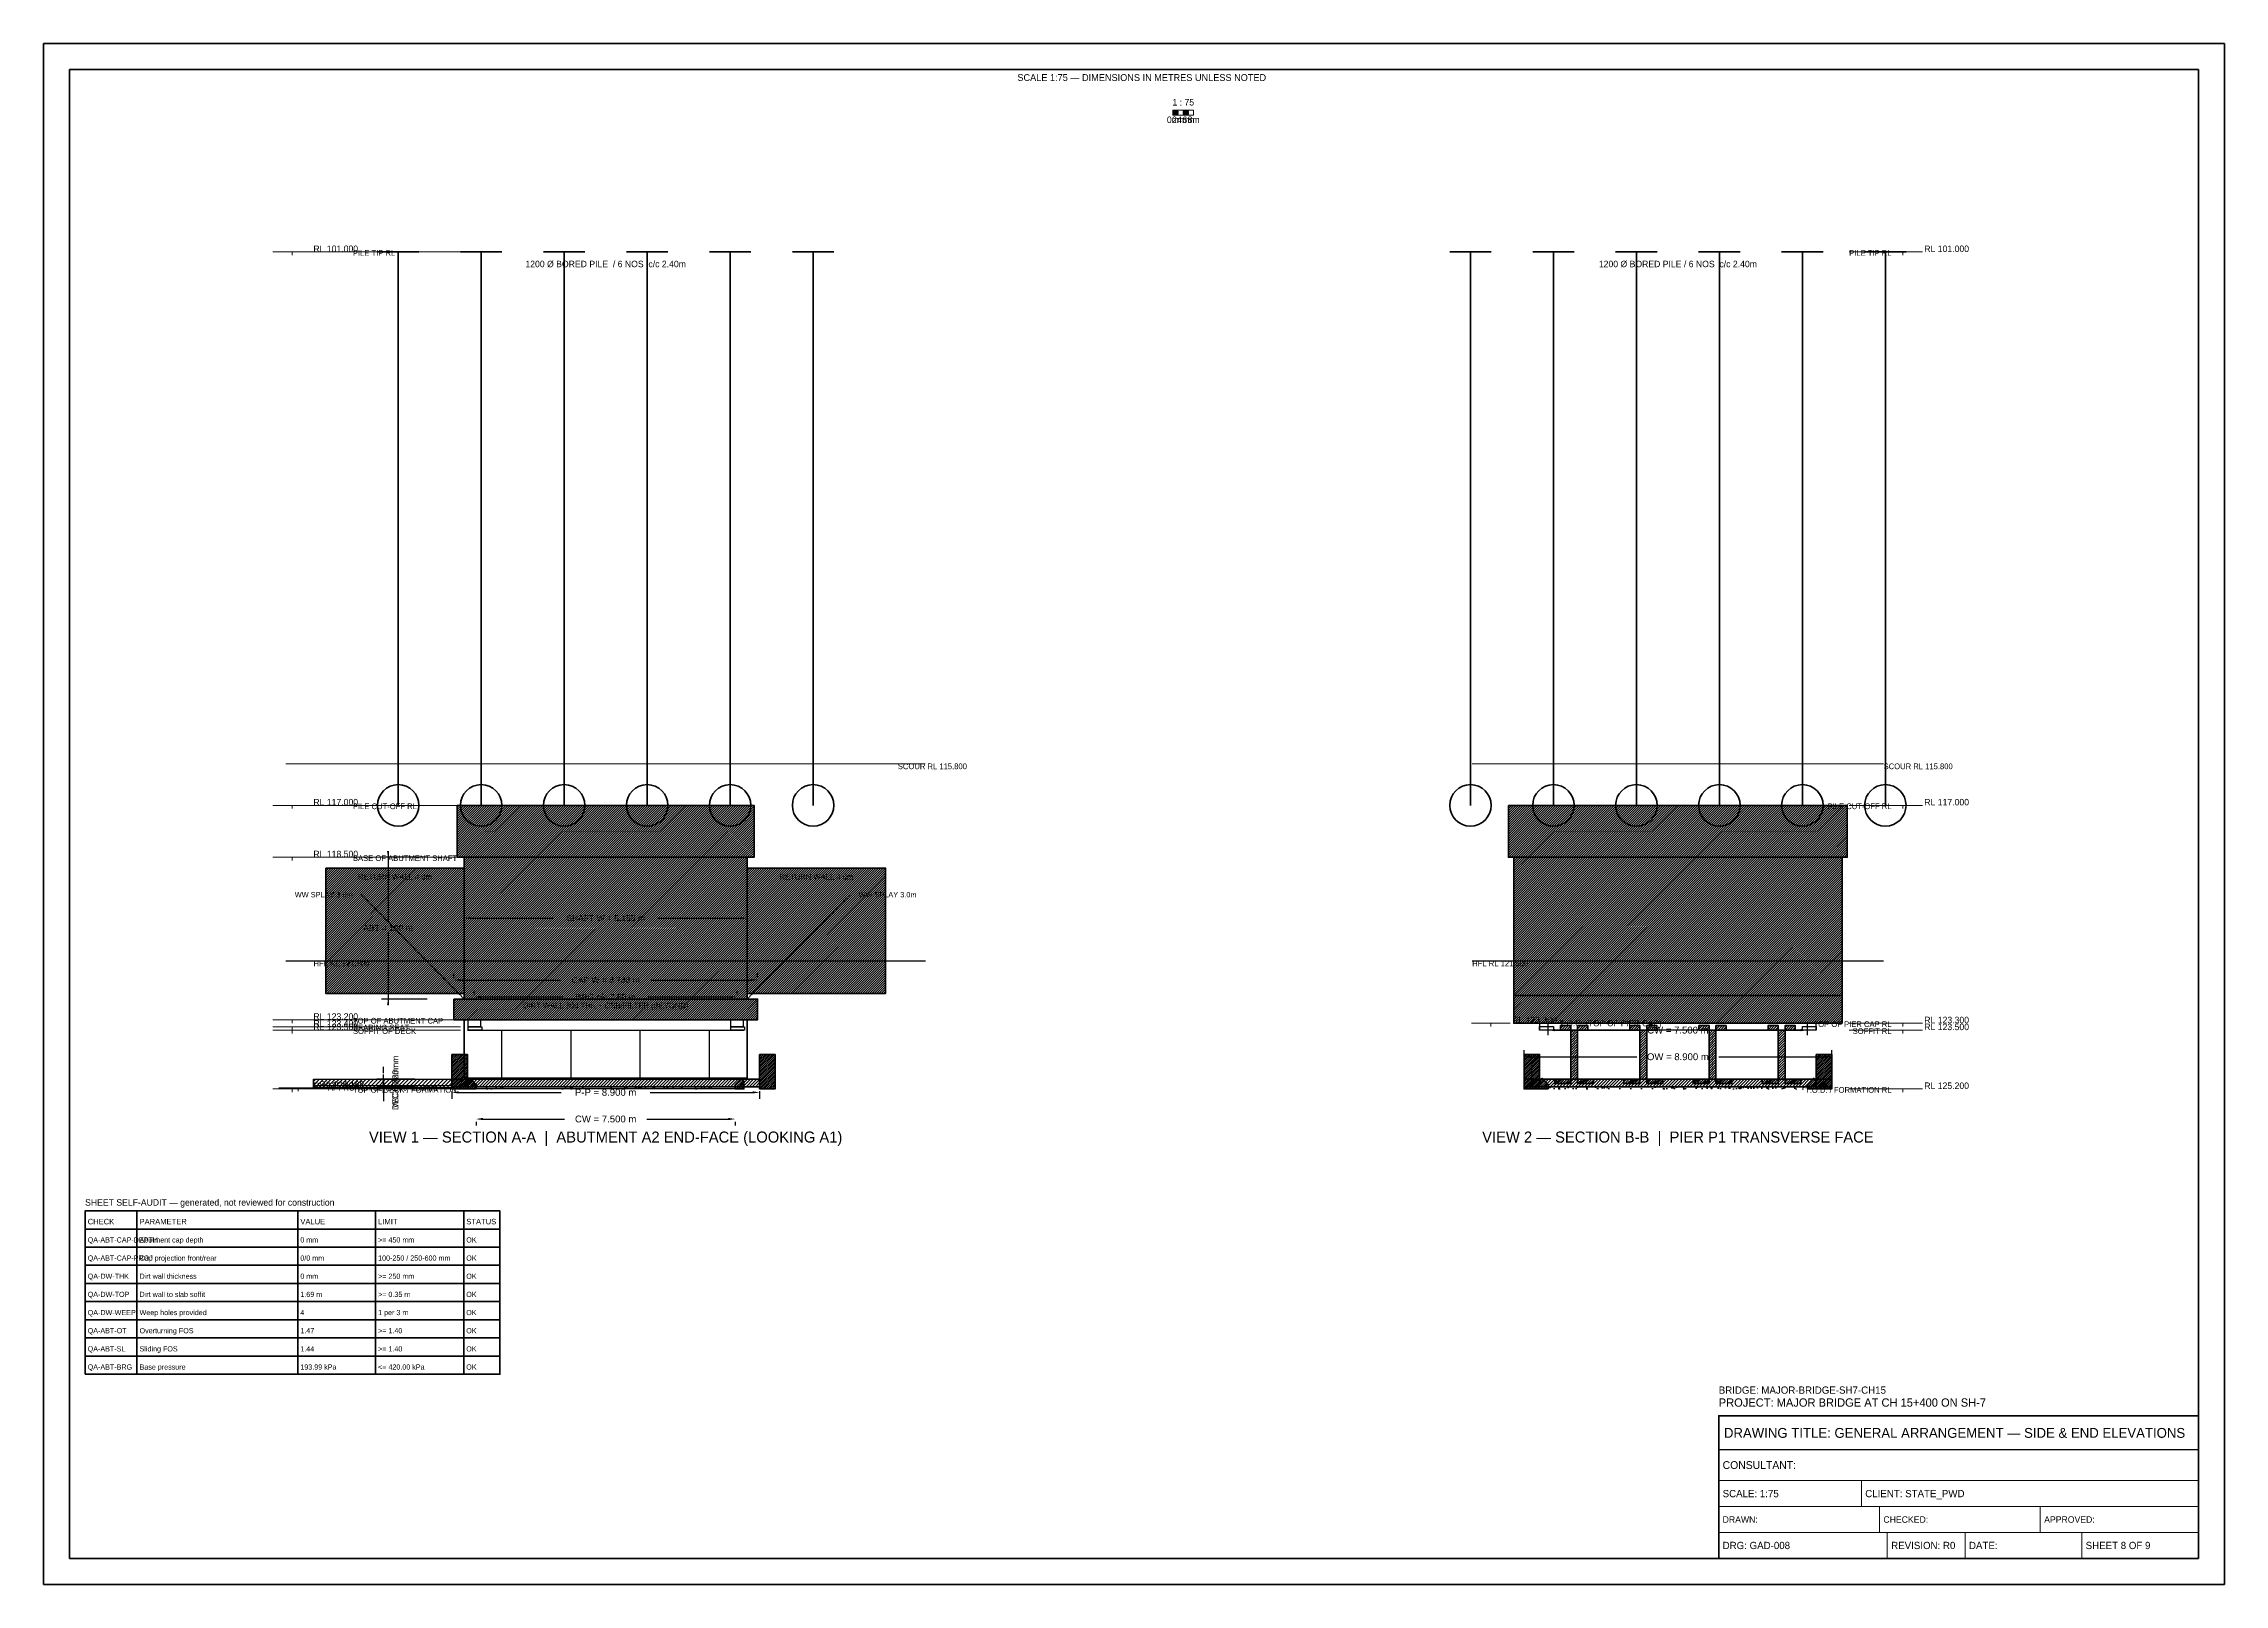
# Model space of a CAD drawing. Header units: metres. Extents: x 0 to 841, y 0 to 594.
import ezdxf
from ezdxf.enums import TextEntityAlignment as Align

# ---------------------------------------------------------------- set-up
doc = ezdxf.new("R2010")
doc.units = ezdxf.units.M
for name, pattern in [('DASHED', [0.5, 0.375, -0.125]), ('DASHED2', [0.25, 0.1875, -0.0625]), ('HIDDEN', [0.25, 0.1875, -0.0625])]:
    doc.linetypes.add(name, pattern=pattern)
for name, color, linetype, lineweight in [('BORDER-INNER', 7, 'Continuous', 35), ('BORDER-OUTER', 7, 'Continuous', 70), ('CIVIL-HFL', 5, 'DASHED', 25), ('CIVIL-ROAD', 7, 'Continuous', 25), ('CIVIL-SCOUR', 1, 'DASHED2', 18), ('DIM-LEVEL', 3, 'Continuous', 18), ('DIM-LINEAR', 3, 'Continuous', 18), ('FOUND-CAP', 2, 'Continuous', 35), ('FOUND-PILE', 4, 'Continuous', 35), ('STRUC-HATCHING', 8, 'Continuous', 18), ('STRUC-HIDDEN', 8, 'HIDDEN', 25), ('SUB-ABUT', 3, 'Continuous', 35), ('SUB-BEARING', 5, 'Continuous', 25), ('SUB-DIRT-WALL', 3, 'Continuous', 35), ('SUB-PIER', 2, 'Continuous', 35), ('SUPER-DECK', 2, 'Continuous', 50), ('SUPER-GIRDER', 1, 'Continuous', 35), ('SUPER-KERB', 7, 'Continuous', 25), ('SUPER-PARAPET', 2, 'Continuous', 35), ('SUPER-WEARING', 8, 'Continuous', 25), ('SYM-SCALE', 7, 'Continuous', 13), ('TEXT-GENERAL', 7, 'Continuous', 18), ('TEXT-HEADER', 7, 'Continuous', 25), ('TEXT-LEVEL', 5, 'Continuous', 18), ('TEXT-SPEC', 7, 'Continuous', 13), ('TEXT-TITLE', 7, 'Continuous', 25), ('TITLEBLK-BOX', 7, 'Continuous', 50), ('TITLEBLK-TEXT', 7, 'Continuous', 18)]:
    doc.layers.add(name, color=color, linetype=linetype, lineweight=lineweight)
doc.styles.add('BRIDGE_STD', font='Arial.ttf')
doc.dimstyles.new('pmb100', dxfattribs={"dimtxt": 2.5, "dimasz": 0.9375, "dimexe": 2.5, "dimexo": 2.5, "dimtad": 0, "dimtih": 1, "dimdec": 0, "dimtxsty": 'BRIDGE_STD', "dimcen": 2.5, "dimazin": 3, "dimtfac": 1, "dimtmove": 0, "dimatfit": 3})

msp = doc.modelspace()

# ---------------------------------------------------------------- hatches: boundary and pattern name
at = {"layer": 'STRUC-HATCHING'}
h = msp.add_hatch(dxfattribs=at)
h.set_pattern_fill('ANSI31', scale=0.2)
h.paths.add_polyline_path([(159.5, 300.33), (274, 300.33), (274, 280.33), (159.5, 280.33)])
h = msp.add_hatch(dxfattribs=at)
h.set_pattern_fill('ANSI31', scale=0.2)
h.paths.add_polyline_path([(564.92, 300.33), (695.58, 300.33), (695.58, 280.33), (564.92, 280.33)])
h = msp.add_hatch(dxfattribs=at)
h.set_pattern_fill('ANSI31', scale=0.2)
h.paths.add_polyline_path([(162.16, 280.33), (271.34, 280.33), (271.34, 225.67), (162.16, 225.67)])
h = msp.add_hatch(dxfattribs=at)
h.set_pattern_fill('ANSI31', scale=0.2)
h.paths.add_polyline_path([(566.92, 280.33), (693.58, 280.33), (693.58, 227), (566.92, 227)])
h = msp.add_hatch(dxfattribs=at)
h.set_pattern_fill('ANSI31', scale=0.2)
h.paths.add_polyline_path([(108.83, 276.13), (162.16, 276.13), (162.16, 227.8), (108.83, 227.8)])
h = msp.add_hatch(dxfattribs=at)
h.set_pattern_fill('ANSI31', scale=0.2)
h.paths.add_polyline_path([(271.34, 276.13), (324.67, 276.13), (324.67, 227.8), (271.34, 227.8)])
h = msp.add_hatch(dxfattribs=at)
h.set_pattern_fill('ANSI31', scale=0.2)
h.paths.add_polyline_path([(158.16, 225.67), (275.34, 225.67), (275.34, 217.67), (158.16, 217.67)])
h = msp.add_hatch(dxfattribs=at)
h.set_pattern_fill('ANSI31', scale=0.2)
h.paths.add_polyline_path([(566.92, 227), (693.58, 227), (693.58, 216.33), (566.92, 216.33)])
h = msp.add_hatch(dxfattribs=at)
h.set_pattern_fill('ANSI31', scale=0.2133333)
h.paths.add_polyline_path([(582.78, 194.8), (597.72, 194.8), (597.72, 193.04), (591.58, 193.04), (591.58, 215.43), (595.48, 215.43), (595.48, 213.67), (585.02, 213.67), (585.02, 215.43), (588.92, 215.43), (588.92, 193.04), (582.78, 193.04)])
h = msp.add_hatch(dxfattribs=at)
h.set_pattern_fill('ANSI31', scale=0.2133333)
h.paths.add_polyline_path([(609.45, 194.8), (624.38, 194.8), (624.38, 193.04), (618.25, 193.04), (618.25, 215.43), (622.14, 215.43), (622.14, 213.67), (611.69, 213.67), (611.69, 215.43), (615.58, 215.43), (615.58, 193.04), (609.45, 193.04)])
h = msp.add_hatch(dxfattribs=at)
h.set_pattern_fill('ANSI31', scale=0.2133333)
h.paths.add_polyline_path([(636.12, 194.8), (651.05, 194.8), (651.05, 193.04), (644.92, 193.04), (644.92, 215.43), (648.81, 215.43), (648.81, 213.67), (638.36, 213.67), (638.36, 215.43), (642.25, 215.43), (642.25, 193.04), (636.12, 193.04)])
h = msp.add_hatch(dxfattribs=at)
h.set_pattern_fill('ANSI31', scale=0.2133333)
h.paths.add_polyline_path([(662.78, 194.8), (677.72, 194.8), (677.72, 193.04), (671.58, 193.04), (671.58, 215.43), (675.48, 215.43), (675.48, 213.67), (665.02, 213.67), (665.02, 215.43), (668.92, 215.43), (668.92, 193.04), (662.78, 193.04)])
h = msp.add_hatch(dxfattribs=at)
h.set_pattern_fill('ANSI31', scale=0.16)
h.paths.add_polyline_path([(157.42, 204.33), (163.42, 204.33), (163.42, 191), (157.42, 191)])
h = msp.add_hatch(dxfattribs=at)
h.set_pattern_fill('ANSI31', scale=0.16)
h.paths.add_polyline_path([(276.08, 204.33), (282.08, 204.33), (282.08, 191), (276.08, 191)])
h = msp.add_hatch(dxfattribs=at)
h.set_pattern_fill('ANSI31', scale=0.16)
h.paths.add_polyline_path([(570.92, 204.33), (576.92, 204.33), (576.92, 191), (570.92, 191)])
h = msp.add_hatch(dxfattribs=at)
h.set_pattern_fill('ANSI31', scale=0.16)
h.paths.add_polyline_path([(683.58, 204.33), (689.58, 204.33), (689.58, 191), (683.58, 191)])
h = msp.add_hatch(dxfattribs=at)
h.set_pattern_fill('ANSI31', scale=0.333333)
h.paths.add_polyline_path([(104.08, 194.76), (157.42, 194.76), (157.42, 191.43), (104.08, 191.43)])
h = msp.add_hatch(dxfattribs=at)
h.set_pattern_fill('ANSI31', scale=0.266667)
h.paths.add_polyline_path([(157.42, 194.8), (276.08, 194.8), (276.08, 191.87), (157.42, 191.87)])
h = msp.add_hatch(dxfattribs=at)
h.set_pattern_fill('ANSI31', scale=0.186667)
h.paths.add_polyline_path([(166.75, 191), (163.42, 191), (163.42, 193.93), (164.42, 195.11), (166.75, 192.76)])
h = msp.add_hatch(dxfattribs=at)
h.set_pattern_fill('ANSI31', scale=0.1866667)
h.paths.add_polyline_path([(266.75, 191), (270.08, 191), (270.08, 193.93), (269.08, 195.11), (266.75, 192.76)])
h = msp.add_hatch(dxfattribs=at)
h.set_pattern_fill('ANSI31', scale=0.2666667)
h.paths.add_polyline_path([(570.92, 194.8), (689.58, 194.8), (689.58, 191.87), (570.92, 191.87)])
h = msp.add_hatch(dxfattribs=at)
h.set_pattern_fill('ANSI31', scale=0.1866667)
h.paths.add_polyline_path([(580.25, 191), (576.92, 191), (576.92, 193.93), (577.92, 195.11), (580.25, 192.76)])
h = msp.add_hatch(dxfattribs=at)
h.set_pattern_fill('ANSI31', scale=0.1866667)
h.paths.add_polyline_path([(680.25, 191), (683.58, 191), (683.58, 193.93), (682.58, 195.11), (680.25, 192.76)])
at = {"layer": 'SUPER-WEARING'}
h = msp.add_hatch(dxfattribs=at)
h.set_pattern_fill('AR-SAND', scale=0.0533333)
h.paths.add_polyline_path([(104.08, 192.29), (157.42, 192.29), (157.42, 191.43), (104.08, 191.43)])
h = msp.add_hatch(dxfattribs=at)
h.set_pattern_fill('AR-SAND', scale=0.0533333)
h.paths.add_polyline_path([(166.75, 191.87), (266.75, 191.87), (266.75, 191), (166.75, 191)])
h = msp.add_hatch(dxfattribs=at)
h.set_pattern_fill('AR-SAND', scale=0.0533333)
h.paths.add_polyline_path([(580.25, 191.87), (680.25, 191.87), (680.25, 191), (580.25, 191)])
at = {"layer": 'SYM-SCALE'}
h = msp.add_hatch(dxfattribs=at)
h.set_pattern_fill('SOLID')
h.paths.add_polyline_path([(435.5, 566.4), (437.5, 566.4), (437.5, 568.39), (435.5, 568.39)])
h = msp.add_hatch(dxfattribs=at)
h.set_pattern_fill('SOLID')
h.paths.add_polyline_path([(439.5, 566.4), (441.5, 566.4), (441.5, 568.39), (439.5, 568.39)])

# ---------------------------------------------------------------- linework, layer by layer
at = {"layer": 'BORDER-INNER'}
msp.add_lwpolyline([(10, 10), (831, 10), (831, 584), (10, 584), (10, 10)], dxfattribs=at)
at = {"layer": 'BORDER-OUTER'}
msp.add_lwpolyline([(0, 0), (841, 0), (841, 594), (0, 594), (0, 0)], dxfattribs=at)
at = {"layer": 'CIVIL-HFL', "color": 5, "linetype": 'DASHED'}
for p, q in [((93.42, 240.33), (340.08, 240.33)), ((550.92, 240.33), (709.58, 240.33))]:
    msp.add_line(p, q, dxfattribs=at)
at = {"layer": 'CIVIL-ROAD', "lineweight": 25}
msp.add_lwpolyline([(104.08, 194.76), (157.42, 194.76), (157.42, 191.43), (104.08, 191.43), (104.08, 194.76)], dxfattribs=at)
at = {"layer": 'CIVIL-SCOUR', "color": 1, "linetype": 'DASHED2'}
for p, q in [((93.42, 316.33), (340.08, 316.33)), ((550.92, 316.33), (709.58, 316.33))]:
    msp.add_line(p, q, dxfattribs=at)
at = {"layer": 'DIM-LEVEL'}
for p, q in [((88.34, 513.67), (103.3, 513.67)), ((95.82, 513.67), (95.82, 512.42)), ((709.57, 513.67), (724.53, 513.67)), ((717.05, 513.67), (717.05, 512.42)), ((88.34, 300.33), (103.3, 300.33)), ((95.82, 300.33), (95.82, 299.09)), ((709.57, 300.33), (724.53, 300.33)), ((717.05, 300.33), (717.05, 299.09)), ((88.34, 280.33), (103.3, 280.33)), ((95.82, 280.33), (95.82, 279.09)), ((88.34, 217.67), (103.3, 217.67)), ((88.34, 215), (103.3, 215)), ((88.34, 213.67), (103.3, 213.67)), ((95.82, 217.67), (95.82, 216.42)), ((95.82, 215), (95.82, 213.75)), ((95.82, 213.67), (95.82, 212.42)), ((550.64, 216.33), (565.6, 216.33)), ((558.12, 216.33), (558.12, 215.09)), ((709.57, 216.33), (724.53, 216.33)), ((709.57, 213.67), (724.53, 213.67)), ((717.05, 216.33), (717.05, 215.09)), ((717.05, 213.67), (717.05, 212.42)), ((88.34, 191), (103.3, 191)), ((90.74, 191.43), (105.7, 191.43)), ((95.82, 191), (95.82, 189.75)), ((98.22, 191.43), (98.22, 190.18)), ((709.57, 191), (724.53, 191)), ((717.05, 191), (717.05, 189.75))]:
    msp.add_line(p, q, dxfattribs=at)
at = {"layer": 'DIM-LEVEL', "color": 5}
for p, q in [((95.82, 513.67), (160.83, 513.67)), ((717.05, 513.67), (696.25, 513.67)), ((95.82, 300.33), (160.83, 300.33)), ((717.05, 300.33), (696.25, 300.33)), ((95.82, 280.33), (160.83, 280.33)), ((95.82, 217.67), (160.83, 217.67)), ((95.82, 215), (160.83, 215)), ((95.82, 213.67), (160.83, 213.67)), ((717.05, 216.33), (696.25, 216.33)), ((717.05, 213.67), (696.25, 213.67)), ((95.82, 191), (160.83, 191)), ((717.05, 191), (696.25, 191))]:
    msp.add_line(p, q, dxfattribs=at)
at = {"layer": 'FOUND-CAP', "lineweight": 40}
for points in [[(159.5, 300.33), (274, 300.33), (274, 280.33), (159.5, 280.33), (159.5, 300.33)], [(564.92, 300.33), (695.58, 300.33), (695.58, 280.33), (564.92, 280.33), (564.92, 300.33)]]:
    msp.add_lwpolyline(points, dxfattribs=at)
at = {"layer": 'FOUND-PILE', "color": 4, "lineweight": 35}
for p, q in [((128.75, 513.67), (144.75, 513.67)), ((136.75, 300.33), (136.75, 513.67)), ((160.75, 513.67), (176.75, 513.67)), ((168.75, 300.33), (168.75, 513.67)), ((192.75, 513.67), (208.75, 513.67)), ((200.75, 300.33), (200.75, 513.67)), ((224.75, 513.67), (240.75, 513.67)), ((232.75, 300.33), (232.75, 513.67)), ((256.75, 513.67), (272.75, 513.67)), ((264.75, 300.33), (264.75, 513.67)), ((288.75, 513.67), (304.75, 513.67)), ((296.75, 300.33), (296.75, 513.67)), ((542.25, 513.67), (558.25, 513.67)), ((550.25, 300.33), (550.25, 513.67)), ((574.25, 513.67), (590.25, 513.67)), ((582.25, 300.33), (582.25, 513.67)), ((606.25, 513.67), (622.25, 513.67)), ((614.25, 300.33), (614.25, 513.67)), ((638.25, 513.67), (654.25, 513.67)), ((646.25, 300.33), (646.25, 513.67)), ((670.25, 513.67), (686.25, 513.67)), ((678.25, 300.33), (678.25, 513.67)), ((702.25, 513.67), (718.25, 513.67)), ((710.25, 300.33), (710.25, 513.67))]:
    msp.add_line(p, q, dxfattribs=at)
at = {"layer": 'FOUND-PILE', "color": 4}
for centre in [(136.75, 300.33), (168.75, 300.33), (200.75, 300.33), (232.75, 300.33), (264.75, 300.33), (296.75, 300.33), (550.25, 300.33), (582.25, 300.33), (614.25, 300.33), (646.25, 300.33), (678.25, 300.33), (710.25, 300.33)]:
    msp.add_circle(centre, 8, dxfattribs=at)
at = {"layer": 'STRUC-HIDDEN', "color": 8, "linetype": 'HIDDEN'}
for p, q in [((163.42, 213.67), (270.08, 213.67)), ((176.75, 194.8), (176.75, 213.67)), ((203.42, 194.8), (203.42, 213.67)), ((230.08, 194.8), (230.08, 213.67)), ((256.75, 194.8), (256.75, 213.67))]:
    msp.add_line(p, q, dxfattribs=at)
at = {"layer": 'SUB-ABUT', "color": 3, "linetype": 'DASHED'}
for p, q in [((162.16, 225.67), (122.16, 266.33)), ((271.34, 225.67), (311.34, 266.33))]:
    msp.add_line(p, q, dxfattribs=at)
at = {"layer": 'SUB-ABUT', "lineweight": 50}
for points in [[(162.16, 280.33), (271.34, 280.33), (271.34, 225.67), (162.16, 225.67), (162.16, 280.33)], [(158.16, 225.67), (275.34, 225.67), (275.34, 217.67), (158.16, 217.67), (158.16, 225.67)]]:
    msp.add_lwpolyline(points, dxfattribs=at)
at = {"layer": 'SUB-ABUT', "lineweight": 40}
for points in [[(108.83, 276.13), (162.16, 276.13), (162.16, 227.8), (108.83, 227.8), (108.83, 276.13)], [(271.34, 276.13), (324.67, 276.13), (324.67, 227.8), (271.34, 227.8), (271.34, 276.13)]]:
    msp.add_lwpolyline(points, dxfattribs=at)
at = {"layer": 'SUB-ABUT', "lineweight": 30}
for points in [[(163.68, 217.67), (168.48, 217.67), (168.48, 215), (163.68, 215), (163.68, 217.67)], [(265.02, 217.67), (269.82, 217.67), (269.82, 215), (265.02, 215), (265.02, 217.67)]]:
    msp.add_lwpolyline(points, dxfattribs=at)
at = {"layer": 'SUB-BEARING', "lineweight": 30}
for points in [[(163.68, 215), (169.02, 215), (169.02, 213.67), (163.68, 213.67), (163.68, 215)], [(265.02, 215), (270.35, 215), (270.35, 213.67), (265.02, 213.67), (265.02, 215)], [(576.92, 215.13), (582.25, 215.13), (582.25, 213.67), (576.92, 213.67), (576.92, 215.13)], [(678.25, 215.13), (683.58, 215.13), (683.58, 213.67), (678.25, 213.67), (678.25, 215.13)]]:
    msp.add_lwpolyline(points, dxfattribs=at)
at = {"layer": 'SUB-DIRT-WALL', "lineweight": 35}
msp.add_lwpolyline([(162.16, 195.2), (271.34, 195.2), (271.34, 217.67), (162.16, 217.67), (162.16, 195.2)], dxfattribs=at)
at = {"layer": 'SUB-PIER', "lineweight": 50}
for points in [[(566.92, 280.33), (693.58, 280.33), (693.58, 227), (566.92, 227), (566.92, 280.33)], [(566.92, 227), (693.58, 227), (693.58, 216.33), (566.92, 216.33), (566.92, 227)]]:
    msp.add_lwpolyline(points, dxfattribs=at)
at = {"layer": 'SUB-PIER', "lineweight": 30}
msp.add_lwpolyline([(577.05, 216.33), (683.45, 216.33), (683.45, 213.67), (577.05, 213.67), (577.05, 216.33)], dxfattribs=at)
at = {"layer": 'SUPER-DECK', "lineweight": 50}
for points in [[(157.42, 194.8), (276.08, 194.8), (276.08, 191.87), (157.42, 191.87), (157.42, 194.8)], [(570.92, 194.8), (689.58, 194.8), (689.58, 191.87), (570.92, 191.87), (570.92, 194.8)]]:
    msp.add_lwpolyline(points, dxfattribs=at)
at = {"layer": 'SUPER-GIRDER', "lineweight": 40}
for points in [[(582.78, 194.8), (597.72, 194.8), (597.72, 193.04), (591.58, 193.04), (591.58, 215.43), (595.48, 215.43), (595.48, 213.67), (585.02, 213.67), (585.02, 215.43), (588.92, 215.43), (588.92, 193.04), (582.78, 193.04), (582.78, 194.8)], [(609.45, 194.8), (624.38, 194.8), (624.38, 193.04), (618.25, 193.04), (618.25, 215.43), (622.14, 215.43), (622.14, 213.67), (611.69, 213.67), (611.69, 215.43), (615.58, 215.43), (615.58, 193.04), (609.45, 193.04), (609.45, 194.8)], [(636.12, 194.8), (651.05, 194.8), (651.05, 193.04), (644.92, 193.04), (644.92, 215.43), (648.81, 215.43), (648.81, 213.67), (638.36, 213.67), (638.36, 215.43), (642.25, 215.43), (642.25, 193.04), (636.12, 193.04), (636.12, 194.8)], [(662.78, 194.8), (677.72, 194.8), (677.72, 193.04), (671.58, 193.04), (671.58, 215.43), (675.48, 215.43), (675.48, 213.67), (665.02, 213.67), (665.02, 215.43), (668.92, 215.43), (668.92, 193.04), (662.78, 193.04), (662.78, 194.8)]]:
    msp.add_lwpolyline(points, dxfattribs=at)
at = {"layer": 'SUPER-KERB', "lineweight": 35}
for points in [[(166.75, 191), (163.42, 191), (163.42, 193.93), (164.42, 195.11), (166.75, 192.76), (166.75, 191)], [(266.75, 191), (270.08, 191), (270.08, 193.93), (269.08, 195.11), (266.75, 192.76), (266.75, 191)], [(580.25, 191), (576.92, 191), (576.92, 193.93), (577.92, 195.11), (580.25, 192.76), (580.25, 191)], [(680.25, 191), (683.58, 191), (683.58, 193.93), (682.58, 195.11), (680.25, 192.76), (680.25, 191)]]:
    msp.add_lwpolyline(points, dxfattribs=at)
at = {"layer": 'SUPER-PARAPET', "lineweight": 40}
for points in [[(157.42, 204.33), (163.42, 204.33), (163.42, 191), (157.42, 191), (157.42, 204.33)], [(276.08, 204.33), (282.08, 204.33), (282.08, 191), (276.08, 191), (276.08, 204.33)], [(570.92, 204.33), (576.92, 204.33), (576.92, 191), (570.92, 191), (570.92, 204.33)], [(683.58, 204.33), (689.58, 204.33), (689.58, 191), (683.58, 191), (683.58, 204.33)]]:
    msp.add_lwpolyline(points, dxfattribs=at)
at = {"layer": 'SUPER-WEARING'}
for points in [[(104.08, 192.29), (157.42, 192.29), (157.42, 191.43), (104.08, 191.43), (104.08, 192.29)], [(166.75, 191.87), (266.75, 191.87), (266.75, 191), (166.75, 191), (166.75, 191.87)]]:
    msp.add_lwpolyline(points, dxfattribs=at)
at = {"layer": 'SYM-SCALE'}
msp.add_lwpolyline([(435.5, 566.4), (443.5, 566.4), (443.5, 568.39), (435.5, 568.39), (435.5, 566.4)], dxfattribs=at)
at = {"layer": 'TITLEBLK-BOX'}
for points in [[(16, 137), (36, 137), (36, 144), (16, 144), (16, 137)], [(36, 137), (98, 137), (98, 144), (36, 144), (36, 137)], [(98, 137), (128, 137), (128, 144), (98, 144), (98, 137)], [(128, 137), (162, 137), (162, 144), (128, 144), (128, 137)], [(162, 137), (176, 137), (176, 144), (162, 144), (162, 137)], [(16, 130), (36, 130), (36, 137), (16, 137), (16, 130)], [(36, 130), (98, 130), (98, 137), (36, 137), (36, 130)], [(98, 130), (128, 130), (128, 137), (98, 137), (98, 130)], [(128, 130), (162, 130), (162, 137), (128, 137), (128, 130)], [(162, 130), (176, 130), (176, 137), (162, 137), (162, 130)], [(16, 123), (36, 123), (36, 130), (16, 130), (16, 123)], [(36, 123), (98, 123), (98, 130), (36, 130), (36, 123)], [(98, 123), (128, 123), (128, 130), (98, 130), (98, 123)], [(128, 123), (162, 123), (162, 130), (128, 130), (128, 123)], [(162, 123), (176, 123), (176, 130), (162, 130), (162, 123)], [(16, 116), (36, 116), (36, 123), (16, 123), (16, 116)], [(36, 116), (98, 116), (98, 123), (36, 123), (36, 116)], [(98, 116), (128, 116), (128, 123), (98, 123), (98, 116)], [(128, 116), (162, 116), (162, 123), (128, 123), (128, 116)], [(162, 116), (176, 116), (176, 123), (162, 123), (162, 116)], [(16, 109), (36, 109), (36, 116), (16, 116), (16, 109)], [(36, 109), (98, 109), (98, 116), (36, 116), (36, 109)], [(98, 109), (128, 109), (128, 116), (98, 116), (98, 109)], [(128, 109), (162, 109), (162, 116), (128, 116), (128, 109)], [(162, 109), (176, 109), (176, 116), (162, 116), (162, 109)], [(16, 102), (36, 102), (36, 109), (16, 109), (16, 102)], [(16, 95), (36, 95), (36, 102), (16, 102), (16, 95)], [(36, 102), (98, 102), (98, 109), (36, 109), (36, 102)], [(36, 95), (98, 95), (98, 102), (36, 102), (36, 95)], [(98, 102), (128, 102), (128, 109), (98, 109), (98, 102)], [(98, 95), (128, 95), (128, 102), (98, 102), (98, 95)], [(128, 102), (162, 102), (162, 109), (128, 109), (128, 102)], [(128, 95), (162, 95), (162, 102), (128, 102), (128, 95)], [(162, 102), (176, 102), (176, 109), (162, 109), (162, 102)], [(162, 95), (176, 95), (176, 102), (162, 102), (162, 95)], [(16, 88), (36, 88), (36, 95), (16, 95), (16, 88)], [(36, 88), (98, 88), (98, 95), (36, 95), (36, 88)], [(98, 88), (128, 88), (128, 95), (98, 95), (98, 88)], [(128, 88), (162, 88), (162, 95), (128, 95), (128, 88)], [(162, 88), (176, 88), (176, 95), (162, 95), (162, 88)], [(16, 81), (36, 81), (36, 88), (16, 88), (16, 81)], [(36, 81), (98, 81), (98, 88), (36, 88), (36, 81)], [(98, 81), (128, 81), (128, 88), (98, 88), (98, 81)], [(128, 81), (162, 81), (162, 88), (128, 88), (128, 81)], [(162, 81), (176, 81), (176, 88), (162, 88), (162, 81)]]:
    msp.add_lwpolyline(points, dxfattribs=at)
at = {"layer": 'TITLEBLK-BOX', "lineweight": 50}
msp.add_lwpolyline([(646, 10), (831, 10), (831, 65), (646, 65), (646, 10)], dxfattribs=at)
at = {"layer": 'TITLEBLK-BOX', "lineweight": 30}
msp.add_lwpolyline([(646, 52), (831, 52), (831, 65), (646, 65), (646, 52)], dxfattribs=at)
at = {"layer": 'TITLEBLK-BOX', "lineweight": 18}
for points in [[(646, 40), (831, 40), (831, 52), (646, 52), (646, 40)], [(646, 30), (701, 30), (701, 40), (646, 40), (646, 30)], [(701, 30), (831, 30), (831, 40), (701, 40), (701, 30)], [(646, 20), (708, 20), (708, 30), (646, 30), (646, 20)], [(708, 20), (770, 20), (770, 30), (708, 30), (708, 20)], [(770, 20), (831, 20), (831, 30), (770, 30), (770, 20)], [(646, 10), (711, 10), (711, 20), (646, 20), (646, 10)], [(711, 10), (741, 10), (741, 20), (711, 20), (711, 10)], [(741, 10), (786, 10), (786, 20), (741, 20), (741, 10)], [(786, 10), (831, 10), (831, 20), (786, 20), (786, 10)]]:
    msp.add_lwpolyline(points, dxfattribs=at)

# ---------------------------------------------------------------- texts
at = {"layer": 'CIVIL-HFL', "color": 5}
for p in [(104.08, 238.28), (550.92, 238.28)]:
    msp.add_text('HFL RL 121.500', height=2.2, dxfattribs=at).set_placement(p)
at = {"layer": 'CIVIL-SCOUR', "color": 1}
for p in [(329.42, 314.28), (709.58, 314.28)]:
    msp.add_text('SCOUR RL 115.800', height=2.2, dxfattribs=at).set_placement(p)
at = {"layer": 'TEXT-GENERAL'}
for s, height, p in [('1 : 75', 2.493, (439.5, 570.14)), ('0m', 2.493, (435.5, 563.41)), ('2m', 2.493, (437.5, 563.41)), ('4m', 2.493, (439.5, 563.41)), ('6m', 2.493, (441.5, 563.41)), ('8m', 2.493, (443.5, 563.41)), ('1200 Ø BORED PILE  / 6 NOS  c/c 2.40m', 2.4933, (216.75, 507.8)), ('1200 Ø BORED PILE / 6 NOS  c/c 2.40m', 2.4933, (630.25, 507.8)), ('APPROACH SLAB  4.0×250mm', 2.2, (130.75, 190.36))]:
    msp.add_text(s, height=height, dxfattribs=at).set_placement(p, align=Align.CENTER)
at = {"layer": 'TEXT-GENERAL', "color": 3}
for p in [(135.5, 271.73), (298, 271.73)]:
    msp.add_text('RETURN WALL 4.0m', height=2.2, dxfattribs=at).set_placement(p, align=Align.CENTER)
at = {"layer": 'TEXT-HEADER'}
for s, height, p in [('T.O.C. (TOP OF PIER CAP)', 2.3467, (584.52, 215.16)), ('SHEET SELF-AUDIT — generated, not reviewed for construction', 2.4933, (16, 146)), ('CHECK', 2.119, (17, 138.8)), ('PARAMETER', 2.119, (37, 138.8)), ('VALUE', 2.119, (99, 138.8)), ('LIMIT', 2.119, (129, 138.8)), ('STATUS', 2.119, (163, 138.8))]:
    msp.add_text(s, height=height, dxfattribs=at).set_placement(p)
for s, p in [('VIEW 1 — SECTION A-A  |  ABUTMENT A2 END-FACE (LOOKING A1)', (216.75, 170.33)), ('VIEW 2 — SECTION B-B  |  PIER P1 TRANSVERSE FACE', (630.25, 170.33))]:
    msp.add_text(s, height=4.2533, dxfattribs=at).set_placement(p, align=Align.CENTER)
at = {"layer": 'TEXT-LEVEL'}
for s, height, p in [('RL 101.000', 2.493, (104.04, 513.67)), ('PILE TIP RL', 2.2, (119.28, 512.2)), ('RL 101.000', 2.493, (725.28, 513.67)), ('RL 117.000', 2.493, (104.04, 300.33)), ('RL 117.000', 2.493, (725.28, 300.33)), ('PILE CUT-OFF RL', 2.2, (119.28, 298.87)), ('RL 118.500', 2.493, (104.04, 280.33)), ('BASE OF ABUTMENT SHAFT', 2.2, (119.28, 278.87)), ('RL 123.200', 2.493, (104.04, 217.67)), ('RL 123.300', 2.493, (566.34, 216.33)), ('RL 123.300', 2.493, (725.28, 216.33)), ('RL 123.400', 2.493, (104.04, 215)), ('RL 123.500', 2.493, (104.04, 213.67)), ('TOP OF ABUTMENT CAP', 2.2, (119.28, 216.2)), ('SOFFIT OF DECK', 2.2, (119.28, 212.2)), ('BEARING SEAT', 2.2, (119.28, 213.53)), ('RL 123.500', 2.493, (725.28, 213.67)), ('RL 125.200', 2.493, (104.04, 191)), ('RL 125.168', 2.493, (106.44, 191.43)), ('RL 125.200', 2.493, (725.28, 191)), ('TOP OF DECK / FORMATION', 2.2, (119.28, 189.53))]:
    msp.add_text(s, height=height, dxfattribs=at).set_placement(p)
for s, p in [('PILE TIP RL', (712.65, 512.2)), ('PILE CUT-OFF RL', (712.65, 298.87)), ('TOP OF PIER CAP RL', (712.65, 214.87)), ('SOFFIT RL', (712.65, 212.2)), ('T.O.D. / FORMATION RL', (712.65, 189.53))]:
    msp.add_text(s, height=2.2, dxfattribs=at).set_placement(p, align=Align.RIGHT)
at = {"layer": 'TEXT-SPEC', "color": 8}
msp.add_text('SCALE 1:75 — DIMENSIONS IN METRES UNLESS NOTED', height=2.64, dxfattribs=at).set_placement((423.5, 579.6), align=Align.CENTER)
at = {"layer": 'TEXT-SPEC', "color": 3}
msp.add_text('WW SPLAY 3.0m', height=2.0533, dxfattribs=at).set_placement((119.23, 264.87), align=Align.RIGHT)
for s, height, p in [('WW SPLAY 3.0m', 2.0533, (314.27, 264.87)), ('QA-ABT-CAP-DEPTH', 1.9947, (17, 131.8)), ('QA-ABT-CAP-PROJ', 1.9947, (17, 124.8)), ('Abutment cap depth', 1.9947, (37, 131.8)), ('Cap projection front/rear', 1.9947, (37, 124.8)), ('0 mm', 1.995, (99, 131.8)), ('0/0 mm', 1.995, (99, 124.8)), ('>= 450 mm', 1.995, (129, 131.8)), ('100-250 / 250-600 mm', 1.9947, (129, 124.8)), ('OK', 1.995, (163, 131.8)), ('OK', 1.995, (163, 124.8)), ('QA-DW-THK', 1.995, (17, 117.8)), ('Dirt wall thickness', 1.9947, (37, 117.8)), ('0 mm', 1.995, (99, 117.8)), ('>= 250 mm', 1.995, (129, 117.8)), ('OK', 1.995, (163, 117.8)), ('QA-DW-TOP', 1.995, (17, 110.8)), ('Dirt wall to slab soffit', 1.9947, (37, 110.8)), ('1.69 m', 1.995, (99, 110.8)), ('>= 0.35 m', 1.995, (129, 110.8)), ('OK', 1.995, (163, 110.8)), ('QA-DW-WEEP', 1.995, (17, 103.8)), ('Weep holes provided', 1.9947, (37, 103.8)), ('4', 1.99, (99, 103.8)), ('1 per 3 m', 1.995, (129, 103.8)), ('OK', 1.995, (163, 103.8)), ('QA-ABT-OT', 1.995, (17, 96.8)), ('Overturning FOS', 1.9947, (37, 96.8)), ('1.47', 1.995, (99, 96.8)), ('>= 1.40', 1.995, (129, 96.8)), ('OK', 1.995, (163, 96.8)), ('QA-ABT-SL', 1.995, (17, 89.8)), ('QA-ABT-BRG', 1.995, (17, 82.8)), ('Sliding FOS', 1.9947, (37, 89.8)), ('Base pressure', 1.9947, (37, 82.8)), ('1.44', 1.995, (99, 89.8)), ('193.99 kPa', 1.995, (99, 82.8)), ('>= 1.40', 1.995, (129, 89.8)), ('<= 420.00 kPa', 1.9947, (129, 82.8)), ('OK', 1.995, (163, 89.8)), ('OK', 1.995, (163, 82.8))]:
    msp.add_text(s, height=height, dxfattribs=at).set_placement(p)
msp.add_text('DIRT WALL 300 THK + GSB/FILTER (BEYOND)', height=2.2, dxfattribs=at).set_placement((216.75, 222.07), align=Align.CENTER)
at = {"layer": 'TEXT-TITLE'}
for s, height, p in [('PROJECT: MAJOR BRIDGE AT CH 15+400 ON SH-7', 3.2, (646, 68.5)), ('DRAWING TITLE: GENERAL ARRANGEMENT — SIDE & END ELEVATIONS', 3.8, (648, 56.5))]:
    msp.add_text(s, height=height, dxfattribs=at).set_placement(p)
at = {"layer": 'TITLEBLK-TEXT'}
for s, height, p in [('BRIDGE: MAJOR-BRIDGE-SH7-CH15', 2.8, (646, 73.5)), ('CONSULTANT: ', 3, (647.5, 44.5)), ('SCALE: 1:75', 2.8, (647.5, 33.6)), ('CLIENT: STATE_PWD', 2.8, (702.5, 33.6)), ('DRAWN: ', 2.5, (647.5, 23.75)), ('CHECKED: ', 2.5, (709.5, 23.75)), ('APPROVED: ', 2.5, (771.5, 23.75)), ('DRG: GAD-008', 2.8, (647.5, 13.6)), ('REVISION: R0', 2.8, (712.5, 13.6)), ('DATE: ', 2.8, (742.5, 13.6)), ('SHEET 8 OF 9', 2.8, (787.5, 13.6))]:
    msp.add_text(s, height=height, dxfattribs=at).set_placement(p)

# ---------------------------------------------------------------- dimensions: what is measured, and where the dimension line sits
at = {"layer": 'DIM-LINEAR'}
for base, p1, p2, text in [((132.83, 280.33), (150.43, 280.33), (150.43, 225.67), 'ABT 4.100 m'), ((131.02, 194.8), (145.68, 194.8), (145.68, 191.87), 'DECK 220mm'), ((131.02, 191.87), (145.68, 191.87), (145.68, 191), 'WC 65mm')]:
    msp.add_linear_dim(base=base, p1=p1, p2=p2, angle=90, text=text, dimstyle='pmb100', override={"dimtxt": 2.346667, "dimasz": 2.346667, "dimgap": 0.938667, "dimclrt": 3}, dxfattribs=at).render()
for base, p1, p2, text, override in [((162.16, 256.87), (162.16, 274.47), (271.34, 274.47), 'SHAFT W = 8.188 m', {"dimtxt": 2.346667, "dimasz": 2.346667, "dimgap": 0.938667, "dimclrt": 3}), ((158.16, 233), (158.16, 231.53), (275.34, 231.53), 'CAP W = 8.788 m', {"dimtxt": 2.346667, "dimasz": 2.346667, "dimgap": 0.938667, "dimclrt": 3}), ((166.08, 226.47), (166.08, 225), (267.42, 225), 'BRG c/c 7.60 m', {"dimtxt": 2.346667, "dimasz": 2.346667, "dimgap": 0.938667, "dimclrt": 3}), ((580.25, 213.67), (580.25, 209.27), (680.25, 209.27), 'CW = 7.500 m', {"dimtxt": 2.64, "dimasz": 2.64, "dimgap": 1.056, "dimclrt": 3}), ((570.92, 203.4), (570.92, 199), (689.58, 199), 'OW = 8.900 m', {"dimtxt": 2.64, "dimasz": 2.64, "dimgap": 1.056, "dimclrt": 3}), ((157.42, 189.67), (157.42, 192.6), (276.08, 192.6), 'P-P = 8.900 m', {"dimtxt": 2.64, "dimasz": 2.64, "dimgap": 1.056, "dimclrt": 3}), ((166.75, 179.4), (166.75, 180.87), (266.75, 180.87), 'CW = 7.500 m', {"dimtxt": 2.64, "dimasz": 2.64, "dimgap": 1.056, "dimclrt": 3})]:
    msp.add_linear_dim(base=base, p1=p1, p2=p2, text=text, dimstyle='pmb100', override=override, dxfattribs=at).render()

doc.saveas('drawing.dxf')
